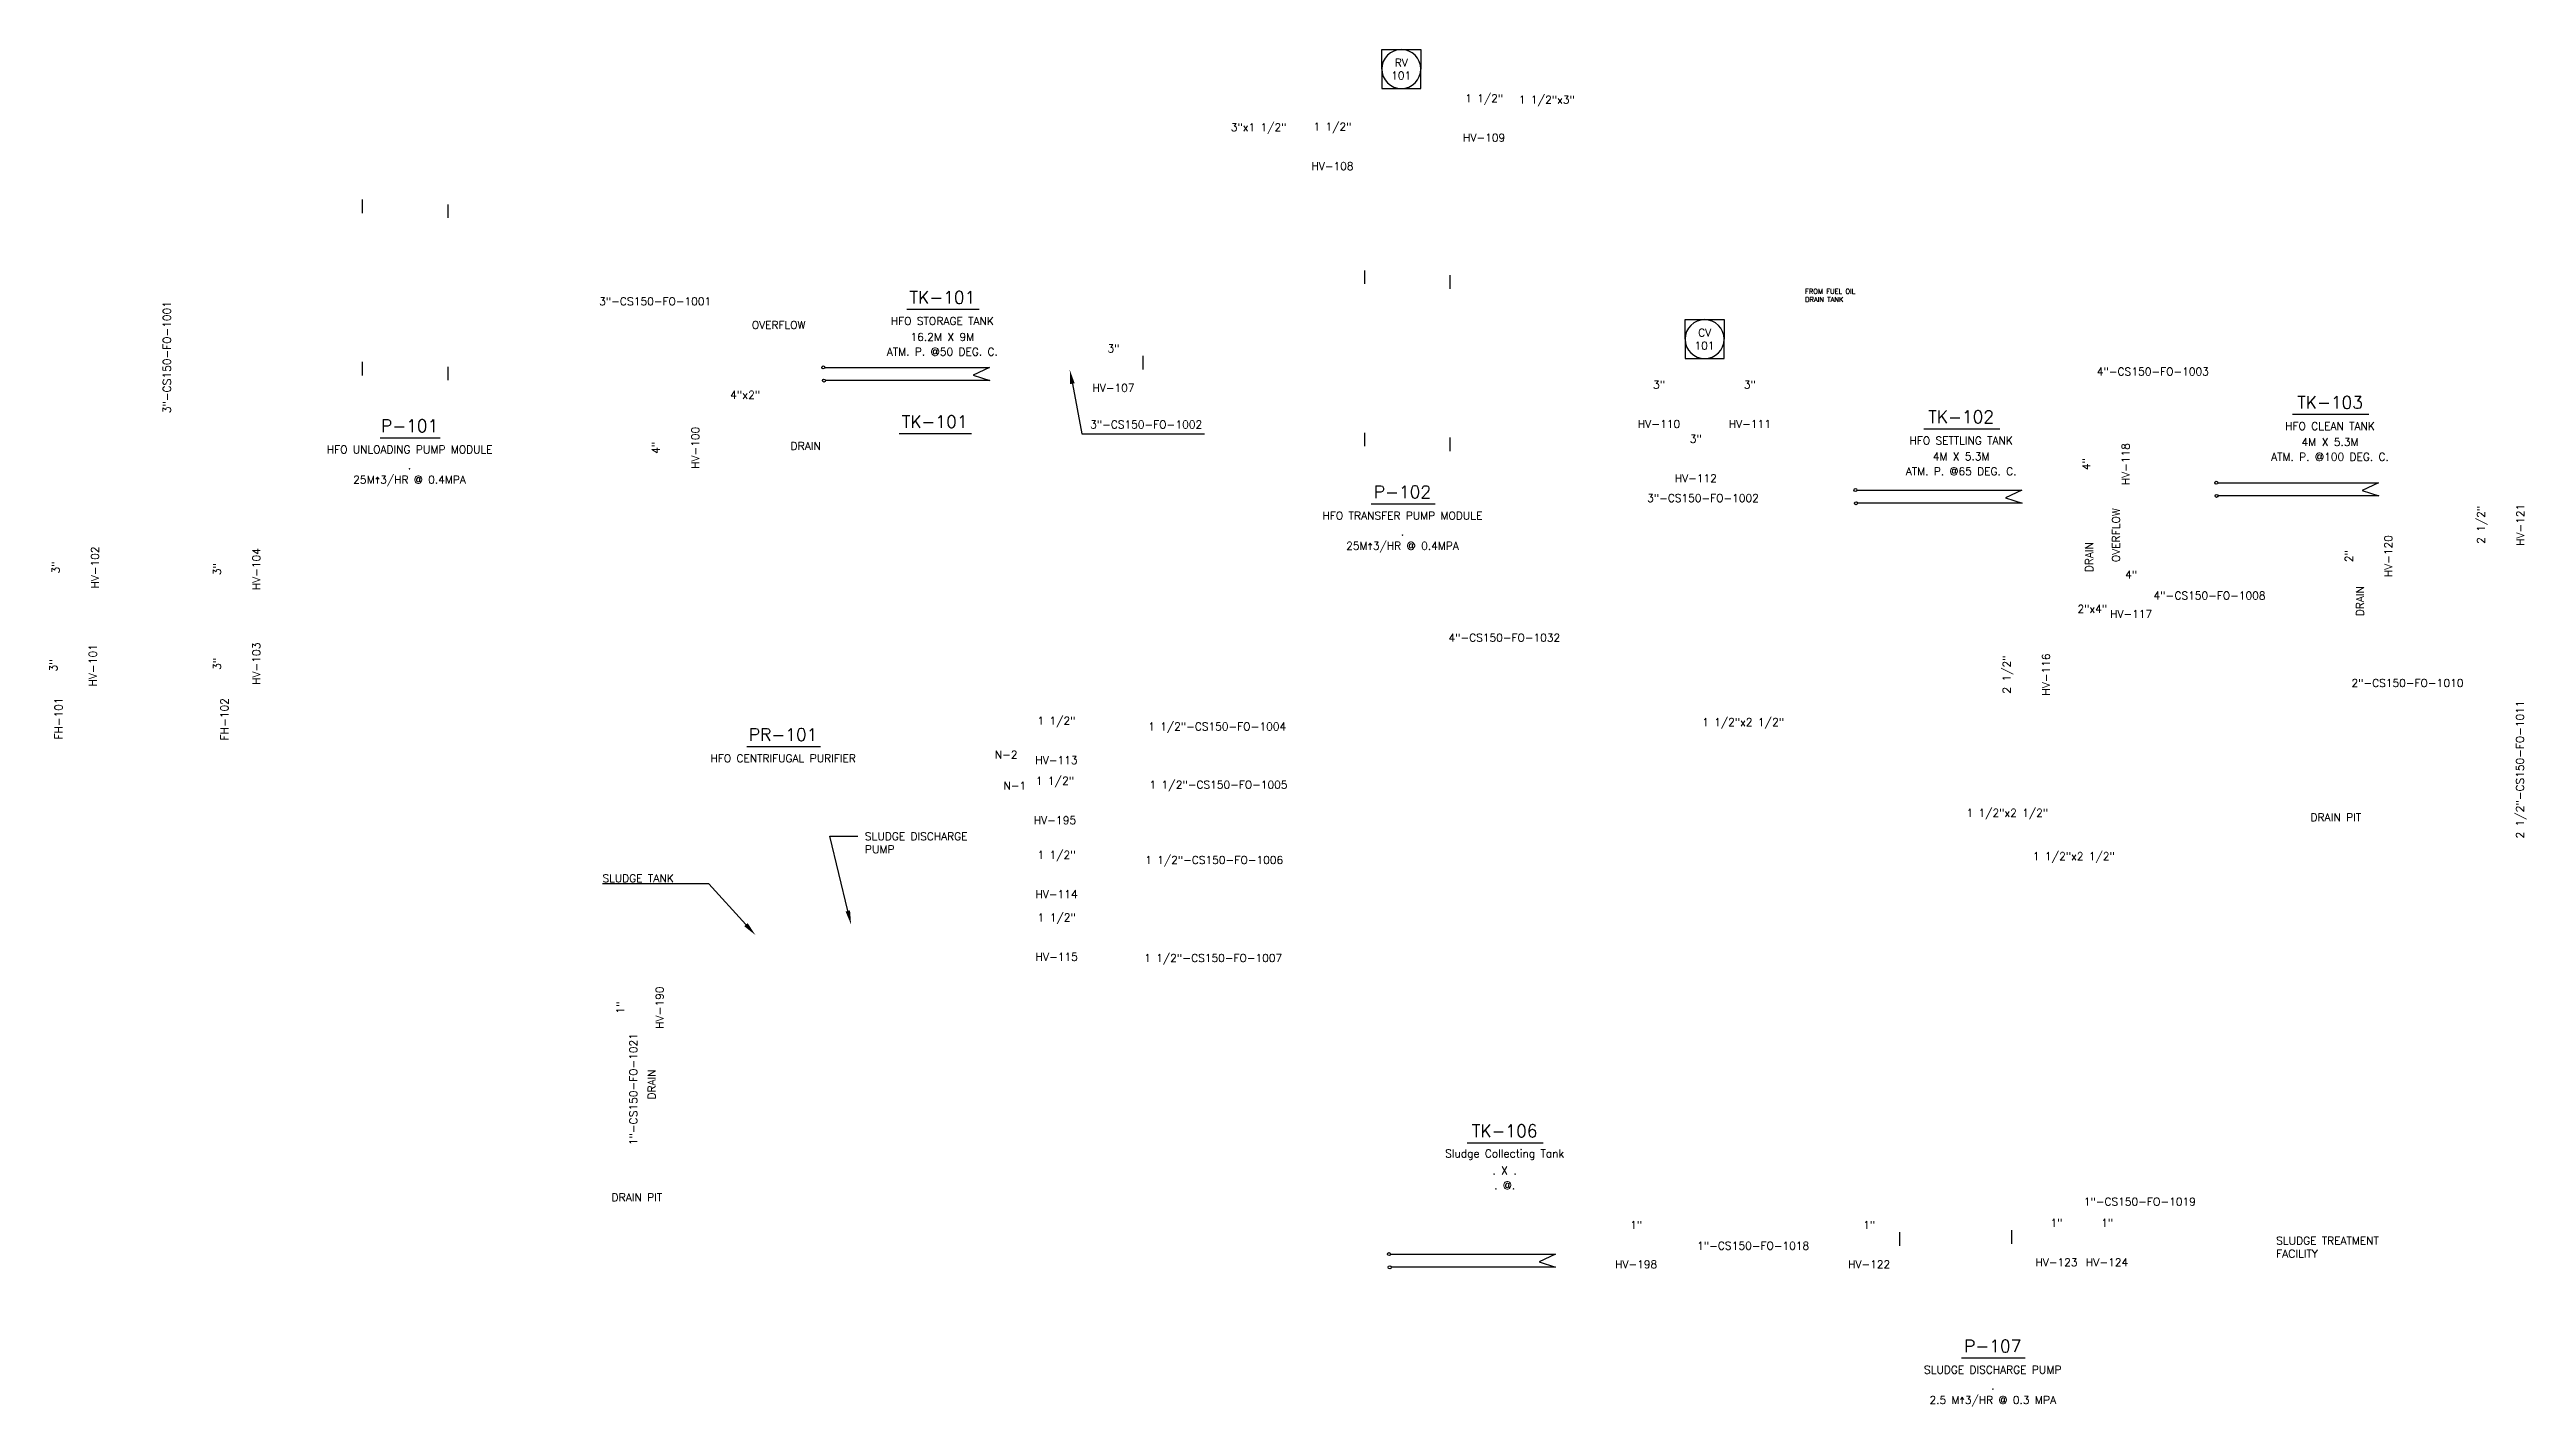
# Model space of a CAD drawing. Header units: inches. Extents: x 0 to 141, y -17 to 14.
# Drawn here: x 0.29 to 32.04, y -3.44 to 13.96 of the extents above; entities that cross this region are included whole.
import ezdxf
from ezdxf import colors
from ezdxf.entities.mleader import LeaderData, LeaderLine
from ezdxf.enums import TextEntityAlignment as Align
from ezdxf.math import Vec2, Vec3

# ---------------------------------------------------------------- set-up
doc = ezdxf.new("R2010")
doc.units = ezdxf.units.IN
doc.header["$MEASUREMENT"] = 0
for name, color, linetype in [('Equipment', 3, 'Continuous'), ('Instrument', 2, 'Continuous'), ('Process', 5, 'Continuous'), ('Text', 7, 'Continuous')]:
    doc.layers.add(name, color=color, linetype=linetype)
doc.styles.get("Standard").update_dxf_attribs({"font": 'romans.shx', "height": 0.1})

msp = doc.modelspace()

# ---------------------------------------------------------------- texts
for s, p in [('OVERFLOW', (26.829, 7.386)), ('DRAIN', (26.486, 7.256)), ('DRAIN', (29.957, 6.693)), ('DRAIN', (8.056, 0.495))]:
    msp.add_text(s, height=0.1, rotation=90).set_placement(p)
at = {"char_height": 0.1, "attachment_point": 1}
for s, width, heights, insert in [('OVERFLOW', 0.76385, [0.158], (9.29, 10.475)), ('DRAIN', 0.76385, [0.158], (9.788, 8.924)), ('DRAIN PIT', 0.76385, [0.158], (29.275, 4.164)), ('DRAIN PIT', 0.76385, [0.158], (7.493, -0.71)), ('SLUDGE TREATMENT FACILITY', 1.56329, [0.507], (28.835, -1.265))]:
    msp.add_mtext_dynamic_manual_height_columns(s, width=width, gutter_width=0.5, heights=heights, dxfattribs=dict(at, insert=insert))
at = {"layer": 'Text', "insert": (22.794, 10.888), "char_height": 0.0625, "attachment_point": 1}
msp.add_mtext_dynamic_manual_height_columns('FROM FUEL OIL DRAIN TANK', width=0.97627, gutter_width=0.5, heights=[0.339], dxfattribs=at)

# ---------------------------------------------------------------- blocks, each defined once
blk = doc.blocks.new('Valve Label_block')
at = {"color": 0, "linetype": 'ByBlock', "lineweight": -2}
blk.add_attdef('#(TargetObject.Size)', text='', height=0.1, dxfattribs=at).set_placement((0, 0.1875), align=Align.BOTTOM_CENTER)
blk.add_attdef('#(TargetObject.Tag)', text='', height=0.1, dxfattribs=at).set_placement((0, -0.1875), align=Align.TOP_CENTER)
blk = doc.blocks.new('Pipeline Tag_block')
at = {"color": 0, "linetype": 'ByBlock', "lineweight": -2}
blk.add_attdef('#(TargetObject.Tag)', text='', height=0.1, dxfattribs=at).set_placement((0, 0), align=Align.MIDDLE_CENTER)
blk = doc.blocks.new('*U156')
at = {"color": 0, "linetype": 'ByBlock', "lineweight": -3}
blk.add_line((-0.377, -0.152), (0.393, -0.152), dxfattribs=at)
at = {"color": 0, "linetype": 'ByBlock', "lineweight": -2}
for tag, height, p in [('#(TargetObject.Tag)', 0.16, (0, 0)), ('#(TargetObject.Description)', 0.1, (0, -0.304)), ('#(TargetObject.FlowCapacity) @#(TargetObject.TotalDynamicHead)', 0.1, (0, -0.698)), ('#(TARGETOBJECT.MANUFACTURER)', 0.1, (0, -0.508))]:
    blk.add_attdef(tag, text='', height=height, dxfattribs=at).set_placement(p, align=Align.MIDDLE)
blk = doc.blocks.new('Tag_block')
at = {"color": 0, "linetype": 'ByBlock', "lineweight": -2}
blk.add_attdef('#(TargetObject.Tag)', text='', height=0.1, dxfattribs=at).set_placement((0, 0), align=Align.MIDDLE_CENTER)
blk = doc.blocks.new('AdjacentPipeReducerStyle_block')
at = {"color": 0, "linetype": 'ByBlock', "lineweight": -2}
blk.add_attdef('#(PipeLines.Size)x#(PipeLines.Size)', text='', height=0.1, dxfattribs=at).set_placement((0, 0), align=Align.MIDDLE_CENTER)
blk = doc.blocks.new('*U141')
at = {"color": 0, "linetype": 'ByBlock', "lineweight": -3}
blk.add_line((-0.455, -0.152), (0.471, -0.152), dxfattribs=at)
at = {"color": 0, "linetype": 'ByBlock', "lineweight": -2}
blk.add_attdef('#(Equipment.Tag)', text='', height=0.16, dxfattribs=at).set_placement((0, 0), align=Align.MIDDLE)
blk = doc.blocks.new('*U142')
at = {"color": 0, "linetype": 'ByBlock', "lineweight": -3}
blk.add_line((-0.455, -0.152), (0.471, -0.152), dxfattribs=at)
at = {"color": 0, "linetype": 'ByBlock', "lineweight": -2}
for tag, height, p in [('#(TargetObject.Tag)', 0.16, (0, 0)), ('#(TargetObject.Description)', 0.1, (0, -0.304)), ('#(Tanks.DesignPressure) @#(Tanks.DesignTemperature)', 0.1, (0, -0.698)), ('#(TargetObject.Width) X #(TargetObject.Height)', 0.1, (0, -0.508))]:
    blk.add_attdef(tag, text='', height=height, dxfattribs=at).set_placement(p, align=Align.MIDDLE)
blk = doc.blocks.new('*U143')
at = {"color": 0, "linetype": 'ByBlock', "lineweight": -3}
blk.add_line((-0.479, -0.152), (0.496, -0.152), dxfattribs=at)
at = {"color": 0, "linetype": 'ByBlock', "lineweight": -2}
for tag, height, p in [('#(TargetObject.Tag)', 0.16, (0, 0)), ('#(TargetObject.Description)', 0.1, (0, -0.304)), ('#(Tanks.DesignPressure) @#(Tanks.DesignTemperature)', 0.1, (0, -0.698)), ('#(TargetObject.Width) X #(TargetObject.Height)', 0.1, (0, -0.508))]:
    blk.add_attdef(tag, text='', height=height, dxfattribs=at).set_placement(p, align=Align.MIDDLE)
blk = doc.blocks.new('*U144')
at = {"color": 0, "linetype": 'ByBlock', "lineweight": -3}
blk.add_line((-0.463, -0.152), (0.479, -0.152), dxfattribs=at)
at = {"color": 0, "linetype": 'ByBlock', "lineweight": -2}
for tag, height, p in [('#(TargetObject.Tag)', 0.16, (0, 0)), ('#(TargetObject.Description)', 0.1, (0, -0.304))]:
    blk.add_attdef(tag, text='', height=height, dxfattribs=at).set_placement(p, align=Align.MIDDLE)
blk = doc.blocks.new('*U145')
at = {"color": 0, "linetype": 'ByBlock', "lineweight": -3}
blk.add_line((-0.401, -0.152), (0.418, -0.152), dxfattribs=at)
at = {"color": 0, "linetype": 'ByBlock', "lineweight": -2}
for tag, height, p in [('#(TargetObject.Tag)', 0.16, (0, 0)), ('#(TargetObject.Description)', 0.1, (0, -0.304)), ('#(TargetObject.FlowCapacity) @#(TargetObject.TotalDynamicHead)', 0.1, (0, -0.698)), ('#(TARGETOBJECT.MANUFACTURER)', 0.1, (0, -0.508))]:
    blk.add_attdef(tag, text='', height=height, dxfattribs=at).set_placement(p, align=Align.MIDDLE)
blk = doc.blocks.new('*U152')
at = {"color": 0, "linetype": 'ByBlock', "lineweight": -2}
for p, q in [((-0.25, 0.25), (0.25, 0.25)), ((-0.25, 0), (-0.25, 0.25)), ((0.25, 0.25), (0.25, 0)), ((-0.25, 0), (-0.25, -0.25)), ((-0.25, -0.25), (0.25, -0.25)), ((0.25, -0.25), (0.25, 0))]:
    blk.add_line(p, q, dxfattribs=at)
for start, end in [(0, 180), (180, 0)]:
    blk.add_arc((0, 0), 0.25, start, end, dxfattribs=at)
blk.add_wipeout([(-0.102, 0.149), (0.107, 0.151), (0.107, 0.024), (-0.102, 0.024)], dxfattribs=at)
blk.add_wipeout([(-0.134, -0.024), (0.139, -0.024), (0.139, -0.155), (-0.134, -0.155)], dxfattribs=at)
for tag, p in [('#(TargetObject.Type)', (0, 0.083)), ('#(TargetObject.LoopNumber)', (0, -0.083))]:
    blk.add_attdef(tag, text='', height=0.1, dxfattribs=at).set_placement(p, align=Align.MIDDLE_CENTER)
blk = doc.blocks.new('*U153')
at = {"color": 0, "linetype": 'ByBlock', "lineweight": -2}
for p, q in [((-0.25, 0.25), (0.25, 0.25)), ((-0.25, 0), (-0.25, 0.25)), ((0.25, 0.25), (0.25, 0)), ((-0.25, 0), (-0.25, -0.25)), ((-0.25, -0.25), (0.25, -0.25)), ((0.25, -0.25), (0.25, 0))]:
    blk.add_line(p, q, dxfattribs=at)
for start, end in [(0, 180), (180, 0)]:
    blk.add_arc((0, 0), 0.25, start, end, dxfattribs=at)
blk.add_wipeout([(-0.099, 0.149), (0.104, 0.151), (0.104, 0.024), (-0.1, 0.024)], dxfattribs=at)
blk.add_wipeout([(-0.134, -0.024), (0.139, -0.024), (0.139, -0.155), (-0.134, -0.155)], dxfattribs=at)
for tag, p in [('#(TargetObject.Type)', (0, 0.083)), ('#(TargetObject.LoopNumber)', (0, -0.083))]:
    blk.add_attdef(tag, text='', height=0.1, dxfattribs=at).set_placement(p, align=Align.MIDDLE_CENTER)

# ---------------------------------------------------------------- linework, layer by layer
at = {"layer": 'Equipment'}
for p, q in [((10.226, 9.882), (12.338, 9.882)), ((12.338, 9.882), (12.13, 9.782)), ((12.343, 9.713), (10.234, 9.713)), ((12.13, 9.782), (12.343, 9.713)), ((23.458, 8.31), (25.571, 8.31)), ((25.571, 8.31), (25.362, 8.21)), ((28.085, 8.403), (30.145, 8.403)), ((30.145, 8.403), (29.936, 8.303)), ((29.936, 8.303), (30.15, 8.234)), ((25.576, 8.141), (23.466, 8.141)), ((25.362, 8.21), (25.576, 8.141)), ((30.15, 8.234), (28.088, 8.234)), ((17.479, -1.487), (19.592, -1.487)), ((19.592, -1.487), (19.383, -1.587)), ((19.383, -1.587), (19.596, -1.656)), ((19.596, -1.656), (17.487, -1.656))]:
    msp.add_line(p, q, dxfattribs=at)
for centre in [(10.207, 9.882), (10.215, 9.713), (23.439, 8.31), (28.066, 8.403), (23.447, 8.141), (28.069, 8.234), (17.46, -1.487), (17.468, -1.656)]:
    msp.add_circle(centre, 0.0191, dxfattribs=at)
at = {"layer": 'Instrument', "linetype": 'ByBlock'}
for p, q in [((4.296, 12.033), (4.296, 11.86)), ((5.391, 11.971), (5.391, 11.798)), ((17.146, 11.126), (17.146, 10.953)), ((18.241, 11.063), (18.241, 10.89)), ((4.296, 9.952), (4.296, 9.779)), ((5.391, 9.889), (5.391, 9.717)), ((14.302, 10.031), (14.302, 9.857)), ((17.146, 9.044), (17.146, 8.872)), ((18.241, 8.982), (18.241, 8.809)), ((24.005, -1.207), (24.005, -1.38)), ((25.442, -1.181), (25.442, -1.354))]:
    msp.add_line(p, q, dxfattribs=at)
at = {"layer": 'Process'}
msp.add_line((17.545, -1.487), (17.545, -1.487), dxfattribs=at)

# ---------------------------------------------------------------- block references
at = {"layer": 'Instrument', "linetype": 'ByBlock'}
for name, p, values in [('*U153', (17.617, 13.707), {'#(TargetObject.Type)': 'RV', '#(TargetObject.LoopNumber)': '101'}), ('*U152', (21.506, 10.244), {'#(TargetObject.Type)': 'CV', '#(TargetObject.LoopNumber)': '101'})]:
    msp.add_blockref(name, p, dxfattribs=at).add_auto_attribs(values)
at = {"layer": 'Process'}
for name, p, values in [('AdjacentPipeReducerStyle_block', (19.483, 13.314), {'#(PipeLines.Size)x#(PipeLines.Size)': '1 1/2"x3"'}), ('AdjacentPipeReducerStyle_block', (15.788, 12.961), {'#(PipeLines.Size)x#(PipeLines.Size)': '3"x1 1/2"'}), ('AdjacentPipeReducerStyle_block', (9.205, 9.53), {'#(PipeLines.Size)x#(PipeLines.Size)': '4"x2"'}), ('AdjacentPipeReducerStyle_block', (26.476, 6.786), {'#(PipeLines.Size)x#(PipeLines.Size)': '2"x4"'}), ('AdjacentPipeReducerStyle_block', (21.999, 5.334), {'#(PipeLines.Size)x#(PipeLines.Size)': '1 1/2"x2 1/2"'}), ('Tag_block', (12.551, 4.917), {'#(TargetObject.Tag)': 'N-2'}), ('Tag_block', (12.661, 4.518), {'#(TargetObject.Tag)': 'N-1'}), ('AdjacentPipeReducerStyle_block', (25.387, 4.171), {'#(PipeLines.Size)x#(PipeLines.Size)': '1 1/2"x2 1/2"'}), ('AdjacentPipeReducerStyle_block', (26.24, 3.615), {'#(PipeLines.Size)x#(PipeLines.Size)': '1 1/2"x2 1/2"'})]:
    msp.add_blockref(name, p, dxfattribs=at).add_auto_attribs(values)
at = {"layer": 'Text'}
for name, p, values in [('Valve Label_block', (18.678, 13.064), {'#(TargetObject.Size)': '1 1/2"', '#(TargetObject.Tag)': 'HV-109'}), ('Valve Label_block', (16.734, 12.7), {'#(TargetObject.Size)': '1 1/2"', '#(TargetObject.Tag)': 'HV-108'}), ('*U142', (11.733, 10.78), {'#(TargetObject.Tag)': 'TK-101', '#(TargetObject.Description)': 'HFO STORAGE TANK', '#(TargetObject.Width) X #(TargetObject.Height)': '16.2M X 9M', '#(Tanks.DesignPressure) @#(Tanks.DesignTemperature)': 'ATM. P. @50 DEG. C.'}), ('Pipeline Tag_block', (8.052, 10.729), {'#(TargetObject.Tag)': '3"-CS150-FO-1001'}), ('Valve Label_block', (13.928, 9.857), {'#(TargetObject.Size)': '3"', '#(TargetObject.Tag)': 'HV-107'}), ('Pipeline Tag_block', (27.253, 9.829), {'#(TargetObject.Tag)': '4"-CS150-FO-1003'}), ('Valve Label_block', (20.921, 9.394), {'#(TargetObject.Size)': '3"', '#(TargetObject.Tag)': 'HV-110'}), ('Valve Label_block', (22.087, 9.394), {'#(TargetObject.Size)': '3"', '#(TargetObject.Tag)': 'HV-111'}), ('*U156', (4.903, 9.133), {'#(TargetObject.Tag)': 'P-101', '#(TargetObject.Description)': 'HFO UNLOADING PUMP MODULE', '#(TARGETOBJECT.MANUFACTURER)': '.', '#(TargetObject.FlowCapacity) @#(TargetObject.TotalDynamicHead)': '25M^ 3/HR @ 0.4MPA'}), ('*U141', (11.634, 9.186), {'#(Equipment.Tag)': 'TK-101'}), ('*U143', (24.795, 9.248), {'#(TargetObject.Tag)': 'TK-102', '#(TargetObject.Description)': 'HFO SETTLING TANK', '#(TargetObject.Width) X #(TargetObject.Height)': '4M X 5.3M', '#(Tanks.DesignPressure) @#(Tanks.DesignTemperature)': 'ATM. P. @65 DEG. C.'}), ('*U143', (29.524, 9.433), {'#(TargetObject.Tag)': 'TK-103', '#(TargetObject.Description)': 'HFO CLEAN TANK', '#(TargetObject.Width) X #(TargetObject.Height)': '4M X 5.3M', '#(Tanks.DesignPressure) @#(Tanks.DesignTemperature)': 'ATM. P. @100 DEG. C.'}), ('Pipeline Tag_block', (14.345, 9.15), {'#(TargetObject.Tag)': '3"-CS150-FO-1002'}), ('Valve Label_block', (21.392, 8.698), {'#(TargetObject.Size)': '3"', '#(TargetObject.Tag)': 'HV-112'}), ('*U145', (17.632, 8.285), {'#(TargetObject.Tag)': 'P-102', '#(TargetObject.Description)': 'HFO TRANSFER PUMP MODULE', '#(TARGETOBJECT.MANUFACTURER)': '.', '#(TargetObject.FlowCapacity) @#(TargetObject.TotalDynamicHead)': '25M^ 3/HR @ 0.4MPA'}), ('Pipeline Tag_block', (21.485, 8.206), {'#(TargetObject.Tag)': '3"-CS150-FO-1002'}), ('Valve Label_block', (26.974, 6.957), {'#(TargetObject.Size)': '4"', '#(TargetObject.Tag)': 'HV-117'}), ('Pipeline Tag_block', (27.98, 6.957), {'#(TargetObject.Tag)': '4"-CS150-FO-1008'}), ('Pipeline Tag_block', (18.938, 6.416), {'#(TargetObject.Tag)': '4"-CS150-FO-1032'}), ('Pipeline Tag_block', (30.516, 5.835), {'#(TargetObject.Tag)': '2"-CS150-FO-1010'}), ('Valve Label_block', (13.195, 5.084), {'#(TargetObject.Size)': '1 1/2"', '#(TargetObject.Tag)': 'HV-113'}), ('*U144', (9.691, 5.174), {'#(TargetObject.Tag)': 'PR-101', '#(TargetObject.Description)': 'HFO CENTRIFUGAL PURIFIER'}), ('Pipeline Tag_block', (15.255, 5.278), {'#(TargetObject.Tag)': '1 1/2"-CS150-FO-1004'}), ('Valve Label_block', (13.177, 4.314), {'#(TargetObject.Size)': '1 1/2"', '#(TargetObject.Tag)': 'HV-195'}), ('Pipeline Tag_block', (15.275, 4.531), {'#(TargetObject.Tag)': '1 1/2"-CS150-FO-1005'}), ('Valve Label_block', (13.198, 3.365), {'#(TargetObject.Size)': '1 1/2"', '#(TargetObject.Tag)': 'HV-114'}), ('Pipeline Tag_block', (15.217, 3.566), {'#(TargetObject.Tag)': '1 1/2"-CS150-FO-1006'}), ('Valve Label_block', (13.199, 2.562), {'#(TargetObject.Size)': '1 1/2"', '#(TargetObject.Tag)': 'HV-115'}), ('Pipeline Tag_block', (15.206, 2.309), {'#(TargetObject.Tag)': '1 1/2"-CS150-FO-1007'}), ('*U143', (18.942, 0.093), {'#(TargetObject.Tag)': 'TK-106', '#(TargetObject.Description)': 'Sludge Collecting Tank', '#(TargetObject.Width) X #(TargetObject.Height)': '. X .', '#(Tanks.DesignPressure) @#(Tanks.DesignTemperature)': '. @.'}), ('Pipeline Tag_block', (27.085, -0.814), {'#(TargetObject.Tag)': '1"-CS150-FO-1019'}), ('Valve Label_block', (20.628, -1.38), {'#(TargetObject.Size)': '1"', '#(TargetObject.Tag)': 'HV-198'}), ('Valve Label_block', (23.615, -1.38), {'#(TargetObject.Size)': '1"', '#(TargetObject.Tag)': 'HV-122'}), ('Valve Label_block', (26.018, -1.354), {'#(TargetObject.Size)': '1"', '#(TargetObject.Tag)': 'HV-123'}), ('Valve Label_block', (26.665, -1.354), {'#(TargetObject.Size)': '1"', '#(TargetObject.Tag)': 'HV-124'}), ('Pipeline Tag_block', (22.129, -1.38), {'#(TargetObject.Tag)': '1"-CS150-FO-1018'}), ('*U145', (25.199, -2.666), {'#(TargetObject.Tag)': 'P-107', '#(TargetObject.Description)': 'SLUDGE DISCHARGE PUMP', '#(TARGETOBJECT.MANUFACTURER)': '.', '#(TargetObject.FlowCapacity) @#(TargetObject.TotalDynamicHead)': '2.5 M^ 3/HR @ 0.3 MPA'})]:
    msp.add_blockref(name, p, dxfattribs=at).add_auto_attribs(values)
for name, p, rotation, values in [('Pipeline Tag_block', (1.791, 10.014), 90, {'#(TargetObject.Tag)': '3"-CS150-FO-1001'}), ('Valve Label_block', (8.328, 8.85), 90.00000000000001, {'#(TargetObject.Size)': '4"', '#(TargetObject.Tag)': 'HV-100'}), ('Valve Label_block', (26.666, 8.641), 90, {'#(TargetObject.Size)': '4"', '#(TargetObject.Tag)': 'HV-118'}), ('Valve Label_block', (31.726, 7.864), 90, {'#(TargetObject.Size)': '2 1/2"', '#(TargetObject.Tag)': 'HV-121'}), ('Valve Label_block', (30.033, 7.463), 90, {'#(TargetObject.Size)': '2"', '#(TargetObject.Tag)': 'HV-120'}), ('Valve Label_block', (0.632, 7.316), 90, {'#(TargetObject.Size)': '3"', '#(TargetObject.Tag)': 'HV-102'}), ('Valve Label_block', (2.701, 7.294), 90, {'#(TargetObject.Size)': '3"', '#(TargetObject.Tag)': 'HV-104'}), ('Valve Label_block', (0.604, 6.062), 90, {'#(TargetObject.Size)': '3"', '#(TargetObject.Tag)': 'HV-101'}), ('Valve Label_block', (2.701, 6.083), 90, {'#(TargetObject.Size)': '3"', '#(TargetObject.Tag)': 'HV-103'}), ('Valve Label_block', (25.645, 5.943), 90, {'#(TargetObject.Size)': '2 1/2"', '#(TargetObject.Tag)': 'HV-116'}), ('Tag_block', (0.402, 5.38), 90, {'#(TargetObject.Tag)': 'FH-101'}), ('Tag_block', (2.529, 5.37), 90, {'#(TargetObject.Tag)': 'FH-102'}), ('Pipeline Tag_block', (31.959, 4.728), 90, {'#(TargetObject.Tag)': '2 1/2"-CS150-FO-1011'}), ('Valve Label_block', (7.872, 1.673), 90, {'#(TargetObject.Size)': '1"', '#(TargetObject.Tag)': 'HV-190'}), ('Pipeline Tag_block', (7.772, 0.629), 90, {'#(TargetObject.Tag)': '1"-CS150-FO-1021'})]:
    msp.add_blockref(name, p, dxfattribs=dict(at, rotation=rotation)).add_auto_attribs(values)

msp.set_redraw_order([(e.dxf.handle, doc.entitydb.next_handle()) for e in msp.query("TEXT MTEXT ATTDEF DIMENSION ARC_DIMENSION")])  # texts and dimensions are drawn at this point

# ---------------------------------------------------------------- leaders
ml = msp.add_multileader_mtext('Standard')
ml.set_content('SLUDGE DISCHARGE \\PPUMP', color=256)
ml.set_leader_properties()
ml.build(insert=Vec2(0, 0))
ml.multileader.update_dxf_attribs({"text_right_attachment_type": 6, "dogleg_length": 0.36, "arrow_head_size": 0.18})
ctx = ml.context
ctx.base_point, ctx.char_height, ctx.arrow_head_size, ctx.landing_gap_size, ctx.plane_origin = Vec3(10.651, 3.87), 0.1, 0.18, 0.09, Vec3(10.563, 2.738)
ctx.right_attachment = 6
notes = []
notes.append((ctx, [(1, (1, 1, 0), (10.291, 3.87), (1, 0), 0.36, [(0, [(10.563, 2.738)], 0, [])])]))
ctx.mtext.insert, ctx.mtext.width, ctx.mtext.flow_direction = Vec3(10.741, 3.92), 1.51975, 5
ml = msp.add_multileader_mtext('Standard')
ml.set_content('SLUDGE TANK', color=256)
ml.set_leader_properties()
ml.build(insert=Vec2(0, 0))
ml.multileader.update_dxf_attribs({"text_right_attachment_type": 6, "dogleg_length": 0.36, "arrow_head_size": 0.18})
ctx = ml.context
ctx.base_point, ctx.char_height, ctx.arrow_head_size, ctx.landing_gap_size, ctx.plane_origin = Vec3(7.19, 3.332), 0.1, 0.18, 0.09, Vec3(9.336, 2.604)
ctx.right_attachment, ctx.text_align_type = 6, 2
notes.append((ctx, [(0, (1, 1, 0), (8.739, 3.262), (-1, 0), 0.36, [(0, [(9.336, 2.604)], 0, [])])]))
ctx.mtext.insert, ctx.mtext.alignment, ctx.mtext.flow_direction = Vec3(8.289, 3.382), 3, 5
at = {"layer": 'Process', "color": 0}
ml = msp.add_multileader_mtext('Standard', dxfattribs=at)
ml.set_content('')
ml.set_leader_properties()
ml.build(insert=Vec2(0, 0))
ml.multileader.update_dxf_attribs({"text_right_attachment_type": 6, "dogleg_length": 0.36, "arrow_head_size": 0.18})
ctx = ml.context
ctx.base_point, ctx.char_height, ctx.arrow_head_size, ctx.landing_gap_size, ctx.plane_origin = Vec3(15.096, 9.029), 0.18, 0.18, 0.09, Vec3(14.754, 9.857)
ctx.right_attachment = 6
notes.append((ctx, [(1, (1, 1, 0), (13.521, 9.029), (1, 0), 1.574, [(0, [(13.367, 9.85)], 0, [])])]))
ctx.mtext.insert, ctx.mtext.flow_direction = Vec3(15.186, 9.119), 5
for ctx, leaders in notes:
    for number, flags, end, landing, length, lines in leaders:
        leader = LeaderData()
        leader.index, (leader.has_last_leader_line, leader.has_dogleg_vector, leader.attachment_direction) = number, flags
        leader.last_leader_point, leader.dogleg_vector, leader.dogleg_length = Vec3(end), Vec3(landing), length
        for number, points, colour, breaks in lines:
            line = LeaderLine()
            line.index, line.vertices, line.color, line.breaks = number, Vec3.list(points), colors.encode_raw_color(colour), breaks
            leader.lines.append(line)
        ctx.leaders.append(leader)

doc.saveas('drawing.dxf')
